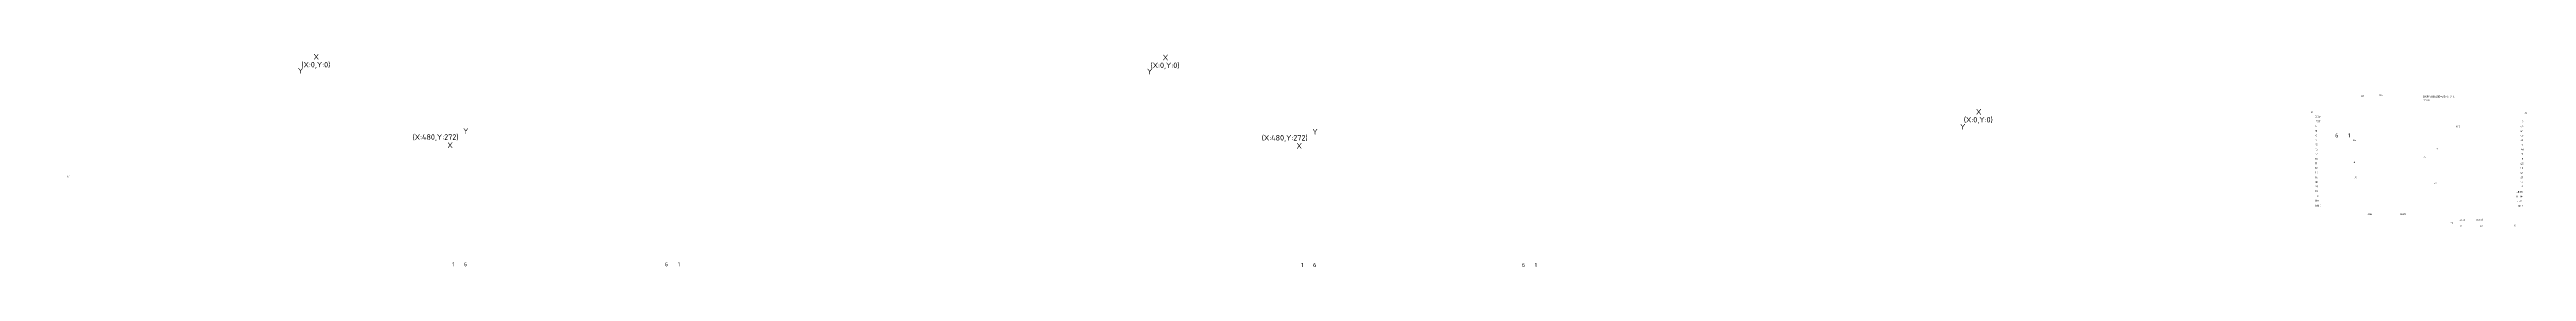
# Model space of a CAD drawing. Header units: millimetres. Extents: x 3623 to 5754, y 1306 to 2007.
# Drawn here: x 4412 to 5754, y 1306 to 1422 of the extents above; entities that cross this region are included whole.
import ezdxf

# ---------------------------------------------------------------- set-up
doc = ezdxf.new("R2010")
doc.units = ezdxf.units.MM
doc.header["$LTSCALE"] = 0.1
for name, color, linetype in [('Dim', 3, 'Continuous'), ('FPC', 11, 'Continuous'), ('TOPOVERLAY', 2, 'Continuous')]:
    doc.layers.add(name, color=color, linetype=linetype)
doc.styles.get("Standard").update_dxf_attribs({"font": 'isocp2.shx', "bigfont": 'AllInOneBig.shx'})

msp = doc.modelspace()

# ---------------------------------------------------------------- texts
at = {"layer": 'Dim', "color": 6}
for s, p in [('Y', (4546.484, 1411.15)), ('(X:0,Y:0)', (4548.379, 1414.529)), ('X', (4554.998, 1418.796)), ('Y', (5006.767, 1410.776)), ('(X:0,Y:0)', (5008.662, 1414.156)), ('X', (5015.281, 1418.422)), ('Y', (5447.467, 1380.715)), ('(X:0,Y:0)', (5449.48, 1384.592)), ('X', (5456.1, 1388.858)), ('(X:480,Y:272)', (4608.642, 1375.133)), ('X', (4627.536, 1370.739)), ('Y', (4636.083, 1378.385)), ('(X:480,Y:272)', (5068.925, 1374.76)), ('X', (5087.819, 1370.365)), ('Y', (5096.366, 1378.011))]:
    msp.add_text(s, height=3, dxfattribs=at).set_placement(p)
at = {"layer": 'FPC', "color": 4, "char_height": 2.227, "width": 1.25861}
for s, insert, attachment_point in [('6', (5652.516, 1376.443), 9), ('1', (5658.922, 1376.451), 9), ('1', (4630.047, 1308.6), 1), ('6', (4636.452, 1308.608), 1), ('6', (4747.186, 1308.608), 3), ('1', (4753.591, 1308.6), 3), ('1', (5090.33, 1308.226), 1), ('6', (5096.735, 1308.235), 1), ('6', (5211.698, 1308.235), 3), ('1', (5218.103, 1308.226), 3)]:
    msp.add_mtext(s, dxfattribs=dict(at, insert=insert, attachment_point=attachment_point))
at = {"layer": 'TOPOVERLAY'}
for s, height, p in [('TF1', 0.9, (5664.448, 1398.508)), ('U4', 0.9, (5674.832, 1398.934)), ('DX80480043E-WB-A V 1.1', 1, (5698.418, 1398.132)), ('202308', 0.8, (5698.555, 1396.171)), ('J2', 0.9, (5637.348, 1389.669)), ('3.3V', 1, (5639.988, 1387.2)), ('4', 1, (5640.008, 1382.14)), ('RST', 1, (5640.201, 1384.736)), ('42', 1, (5751.159, 1381.861)), ('2', 1, (5752.022, 1384.563)), ('1', 1, (5752.261, 1387.22)), ('J3', 0.9, (5753.467, 1389.399)), ('16', 1, (5639.825, 1369.425)), ('15', 1, (5639.861, 1372.031)), ('7', 1, (5640.115, 1374.459)), ('6', 1, (5640.13, 1377.055)), ('5', 1, (5640.14, 1379.458)), ('J4', 0.9, (5660.475, 1374.52)), ('J1', 0.9, (5705.124, 1369.887)), ('R16', 0.9, (5716.386, 1381.947)), ('39', 1, (5751.113, 1374.444)), ('40', 1, (5751.159, 1376.816)), ('41', 1, (5751.199, 1379.458)), ('46', 1, (5751.316, 1369.491)), ('3', 1, (5751.722, 1371.883)), ('17', 1, (5639.861, 1366.809)), ('10', 1, (5639.891, 1364.299)), ('11', 1, (5639.901, 1361.83)), ('13', 1, (5639.922, 1356.887)), ('12', 1, (5639.937, 1359.3)), ('J6', 0.9, (5660.348, 1362.541)), ('U5', 0.9, (5698.388, 1365.493)), ('48', 1, (5751.093, 1359.194)), ('47', 1, (5751.159, 1356.735)), ('45', 1, (5751.199, 1361.683)), ('9', 1, (5751.809, 1366.961)), ('8', 1, (5751.895, 1364.34)), ('J7', 0.9, (4421.367, 1354.817)), ('18', 1, (5639.891, 1354.185)), ('38', 1, (5639.861, 1351.67)), ('19', 1, (5639.957, 1346.768)), ('TX', 1, (5639.947, 1344.035)), ('20', 1, (5639.978, 1349.227)), ('J5', 0.9, (5661.055, 1354.185)), ('U2', 0.9, (5704.206, 1351.127)), ('LEDA', 1, (5748.827, 1343.822)), ('LEDK', 1, (5748.979, 1346.311)), ('14', 1, (5751.159, 1351.599)), ('21', 1, (5751.159, 1354.225)), ('0', 1, (5751.844, 1349.227)), ('GND', 1.2, (5639.878, 1338.732)), ('RX', 1, (5640.054, 1341.525)), ('USB', 1, (5668.045, 1334.236)), ('UART', 1, (5685.794, 1334.18)), ('D5', 0.9, (5713.223, 1329.318)), ('boot', 1, (5718.044, 1331.091)), ('reset', 1, (5727.222, 1331.228)), ('3.3V', 1, (5749.086, 1341.312)), ('GND', 1, (5749.762, 1338.736)), ('K1', 0.9, (5718.74, 1327.835)), ('K2', 0.9, (5729.098, 1327.779)), ('J7', 0.9, (5747.515, 1328.117))]:
    msp.add_text(s, height=height, dxfattribs=at).set_placement(p)

doc.saveas('drawing.dxf')
